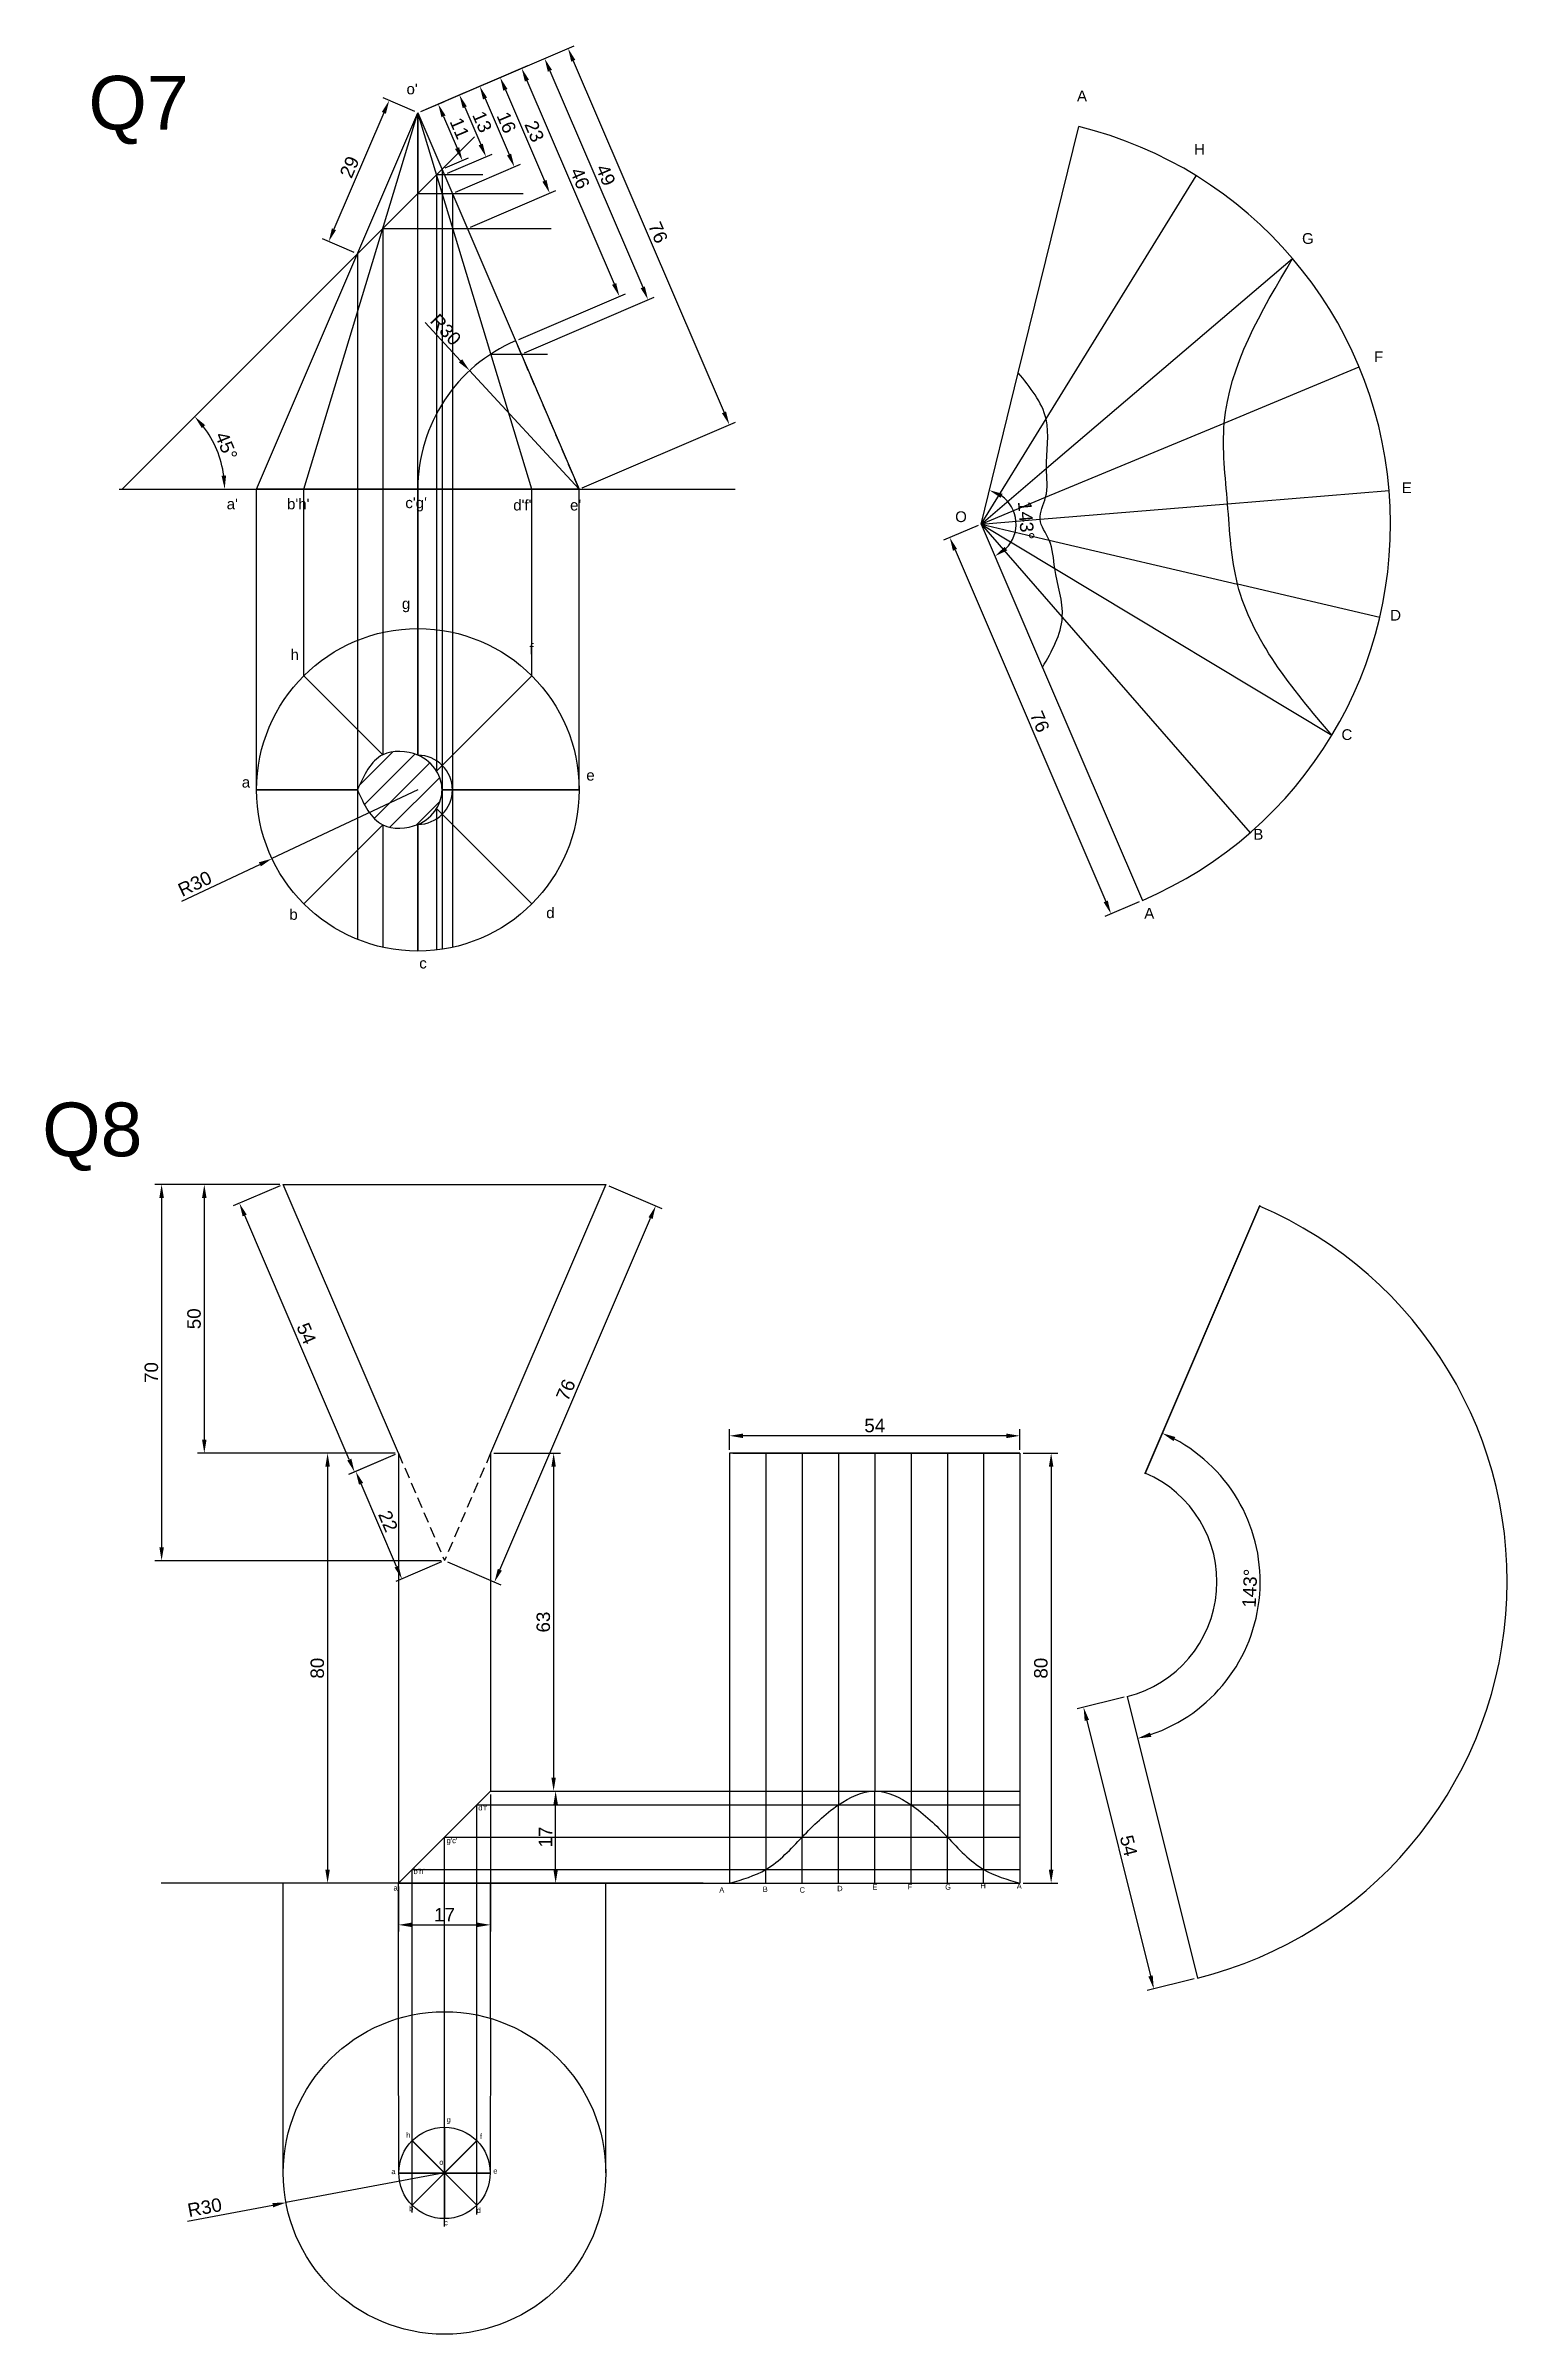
# Model space of a CAD drawing. Header units: millimetres. Extents: x 137 to 7220, y 7466 to 9893.
# Drawn here: x 4106.9 to 4378.7, y 7828.4 to 8254.1 of the extents above; entities that cross this region are included whole.
import ezdxf

# ---------------------------------------------------------------- set-up
doc = ezdxf.new("R2010")
doc.units = ezdxf.units.MM
doc.header["$PDMODE"] = 35
doc.header["$PDSIZE"] = 3
doc.linetypes.add('JIS_02_2.0', pattern=[3, 2, -1])
for name, color, linetype in [('Dimensions', 1, 'Continuous'), ('Hidden Line', 50, 'JIS_02_2.0'), ('Projection', 140, 'Continuous'), ('Text', 7, 'Continuous')]:
    doc.layers.add(name, color=color, linetype=linetype)
doc.layers.add('Object', color=7, linetype='Continuous', lineweight=30)
doc.styles.get("Standard").update_dxf_attribs({"font": 'arial.ttf'})
doc.dimstyles.new('ISO-25', dxfattribs={"dimtxt": 2.5, "dimasz": 2.5, "dimexe": 1.25, "dimexo": 0.625, "dimtad": 1, "dimdec": 0, "dimtxsty": 'Standard', "dimcen": 2.5, "dimadec": 0, "dimazin": 0, "dimtfac": 1, "dimtdec": 0, "dimtmove": 0, "dimatfit": 3, "dimfxl": 1, "dimarcsym": 0})

msp = doc.modelspace()

# ---------------------------------------------------------------- texts
at = {"layer": 'Text'}
for s, height, p in [('Q7', 10, (4114.832, 8238.509)), ("o'", 2, (4173.992, 8245.07)), ('A', 2, (4298.711, 8243.776)), ('H', 2, (4320.504, 8233.857)), ('G', 2, (4340.572, 8217.252)), ('F', 2, (4353.95, 8195.257)), ("b'h'", 2, (4151.767, 8167.871)), ("c'g'", 2, (4173.776, 8168.086)), ('E', 2, (4359.128, 8170.889)), ("a'", 2, (4140.547, 8167.871)), ("d'f'", 2, (4193.843, 8167.655)), ("e'", 2, (4204.416, 8167.655)), ('O', 2, (4276.054, 8165.498)), ('g', 2, (4173.129, 8149.325)), ('D', 2, (4356.971, 8147.169)), ('h', 2, (4152.414, 8139.837)), ('f', 2, (4196.864, 8140.915)), ('C', 2, (4347.908, 8124.958)), ('e', 2, (4207.437, 8117.41)), ('a', 2, (4143.352, 8116.117)), ('B', 2, (4331.509, 8106.413)), ('b', 2, (4152.202, 8091.503)), ('d', 2, (4199.977, 8091.812)), ('A', 2, (4311.225, 8091.719)), ('c', 2, (4176.365, 8082.446)), ('Q8', 10, (4106.229, 8047.508)), ("d'f'", 1, (4187.35, 7925.824)), ("g'c'", 1, (4181.435, 7919.717)), ("b'h'", 1, (4175.299, 7913.969)), ('a', 1, (4171.571, 7910.92)), ('A', 1, (4232.165, 7910.52)), ('B', 1, (4240.255, 7910.657)), ('C', 1, (4247.111, 7910.52)), ('D', 1, (4254.104, 7910.794)), ('E', 1, (4260.649, 7911.082)), ('F', 1, (4267.202, 7911.136)), ('G', 1, (4274.184, 7911.082)), ('H', 1, (4280.736, 7911.297)), ('A', 1, (4287.503, 7911.243)), ('g', 1, (4181.44, 7867.789)), ('h', 1, (4173.954, 7864.917)), ('f', 1, (4187.649, 7864.669)), ('o', 1, (4180.092, 7859.882)), ('a', 1, (4171.186, 7858.153)), ('e', 1, (4190.133, 7858.251)), ('b', 1, (4174.486, 7851.266)), ('d', 1, (4187.046, 7850.947)), ('c', 1, (4180.979, 7848.642))]:
    msp.add_text(s, height=height, dxfattribs=at).set_placement(p)

# ---------------------------------------------------------------- blocks, each defined once
blk = doc.blocks.new('*D1068')
at = {"layer": 'Defpoints', "color": 0, "transparency": 16777216}
for p in [(4211.06, 8042.28), (4220.36, 8038.3), (4181.06, 7972.28)]:
    blk.add_point(p, dxfattribs=at)
at = {"layer": 'Dimensions', "color": 0, "lineweight": -2, "transparency": 16777216}
for p, q in [((4211.63, 8042.04), (4221.51, 8037.8)), ((4191.35, 7970.6), (4219.38, 8036)), ((4181.63, 7972.04), (4191.51, 7967.8))]:
    blk.add_line(p, q, dxfattribs=at)
at = {"layer": 'Dimensions', "color": 0, "transparency": 16777216}
for points in [[(4219, 8036.16), (4219.76, 8035.84), (4220.36, 8038.3)], [(4190.97, 7970.76), (4191.73, 7970.43), (4190.36, 7968.3)]]:
    blk.add_solid(points, dxfattribs=at)
at = {"layer": 'Dimensions', "color": 0, "transparency": 16777216, "insert": (4203.62, 8004.05), "char_height": 2.5, "attachment_point": 5, "rotation": 66.8014}
blk.add_mtext('76', dxfattribs=at)
blk = doc.blocks.new('*D1069')
at = {"layer": 'Defpoints', "color": 0, "transparency": 16777216}
for p in [(4151.06, 8042.28), (4142.9, 8038.79), (4172.49, 7992.28)]:
    blk.add_point(p, dxfattribs=at)
at = {"layer": 'Dimensions', "color": 0, "lineweight": -2, "transparency": 16777216}
for p, q in [((4150.49, 8042.04), (4141.76, 8038.3)), ((4163.35, 7991.09), (4143.89, 8036.49)), ((4171.91, 7992.04), (4163.18, 7988.3))]:
    blk.add_line(p, q, dxfattribs=at)
at = {"layer": 'Dimensions', "color": 0, "transparency": 16777216}
for points in [[(4144.27, 8036.66), (4143.51, 8036.33), (4142.9, 8038.79)], [(4163.73, 7991.25), (4162.97, 7990.92), (4164.33, 7988.79)]]:
    blk.add_solid(points, dxfattribs=at)
at = {"layer": 'Dimensions', "color": 0, "transparency": 16777216, "insert": (4155.36, 8014.54), "char_height": 2.5, "attachment_point": 5, "rotation": 293.1986}
blk.add_mtext('54', dxfattribs=at)
blk = doc.blocks.new('*D1070')
at = {"layer": 'Defpoints', "color": 0, "transparency": 16777216}
for p in [(4151.06, 8042.28), (4136.38, 7992.28), (4172.49, 7992.28)]:
    blk.add_point(p, dxfattribs=at)
at = {"layer": 'Dimensions', "color": 0, "lineweight": -2, "transparency": 16777216}
for p, q in [((4150.44, 8042.28), (4135.13, 8042.28)), ((4136.38, 8039.78), (4136.38, 7994.78)), ((4171.86, 7992.28), (4135.13, 7992.28))]:
    blk.add_line(p, q, dxfattribs=at)
at = {"layer": 'Dimensions', "color": 0, "transparency": 16777216}
for points in [[(4135.96, 8039.78), (4136.79, 8039.78), (4136.38, 8042.28)], [(4135.96, 7994.78), (4136.79, 7994.78), (4136.38, 7992.28)]]:
    blk.add_solid(points, dxfattribs=at)
at = {"layer": 'Dimensions', "color": 0, "transparency": 16777216, "insert": (4134.48, 8017.28), "char_height": 2.5, "attachment_point": 5, "rotation": 90}
blk.add_mtext('50', dxfattribs=at)
blk = doc.blocks.new('*D1071')
at = {"layer": 'Defpoints', "color": 0, "transparency": 16777216}
for p in [(4151.06, 8042.28), (4128.44, 7972.28), (4181.06, 7972.28)]:
    blk.add_point(p, dxfattribs=at)
at = {"layer": 'Dimensions', "color": 0, "lineweight": -2, "transparency": 16777216}
for p, q in [((4150.44, 8042.28), (4127.19, 8042.28)), ((4128.44, 8039.78), (4128.44, 7974.78)), ((4180.44, 7972.28), (4127.19, 7972.28))]:
    blk.add_line(p, q, dxfattribs=at)
at = {"layer": 'Dimensions', "color": 0, "transparency": 16777216}
for points in [[(4128.02, 8039.78), (4128.86, 8039.78), (4128.44, 8042.28)], [(4128.02, 7974.78), (4128.86, 7974.78), (4128.44, 7972.28)]]:
    blk.add_solid(points, dxfattribs=at)
at = {"layer": 'Dimensions', "color": 0, "transparency": 16777216, "insert": (4126.54, 8007.28), "char_height": 2.5, "attachment_point": 5, "rotation": 90}
blk.add_mtext('70', dxfattribs=at)
blk = doc.blocks.new('*D1072')
at = {"layer": 'Defpoints', "color": 0, "transparency": 16777216}
for p in [(4172.49, 7992.28), (4159.31, 7912.28), (4172.49, 7912.28)]:
    blk.add_point(p, dxfattribs=at)
at = {"layer": 'Dimensions', "color": 0, "lineweight": -2, "transparency": 16777216}
for p, q in [((4171.86, 7992.28), (4158.06, 7992.28)), ((4159.31, 7989.78), (4159.31, 7914.78)), ((4171.86, 7912.28), (4158.06, 7912.28))]:
    blk.add_line(p, q, dxfattribs=at)
at = {"layer": 'Dimensions', "color": 0, "transparency": 16777216}
for points in [[(4158.89, 7989.78), (4159.73, 7989.78), (4159.31, 7992.28)], [(4158.89, 7914.78), (4159.73, 7914.78), (4159.31, 7912.28)]]:
    blk.add_solid(points, dxfattribs=at)
at = {"layer": 'Dimensions', "color": 0, "transparency": 16777216, "insert": (4157.41, 7952.28), "char_height": 2.5, "attachment_point": 5, "rotation": 90}
blk.add_mtext('80', dxfattribs=at)
blk = doc.blocks.new('*D1073')
at = {"layer": 'Defpoints', "color": 0, "transparency": 16777216}
for p in [(4189.63, 7992.28), (4189.63, 7929.43), (4201.36, 7929.43)]:
    blk.add_point(p, dxfattribs=at)
at = {"layer": 'Dimensions', "color": 0, "lineweight": -2, "transparency": 16777216}
for p, q in [((4190.26, 7992.28), (4202.61, 7992.28)), ((4201.36, 7989.78), (4201.36, 7931.93)), ((4190.26, 7929.43), (4202.61, 7929.43))]:
    blk.add_line(p, q, dxfattribs=at)
at = {"layer": 'Dimensions', "color": 0, "transparency": 16777216}
for points in [[(4200.94, 7989.78), (4201.77, 7989.78), (4201.36, 7992.28)], [(4200.94, 7931.93), (4201.77, 7931.93), (4201.36, 7929.43)]]:
    blk.add_solid(points, dxfattribs=at)
at = {"layer": 'Dimensions', "color": 0, "transparency": 16777216, "insert": (4199.45, 7960.86), "char_height": 2.5, "attachment_point": 5, "rotation": 90}
blk.add_mtext('63', dxfattribs=at)
blk = doc.blocks.new('*D1033')
at = {"layer": 'Defpoints', "color": 0, "transparency": 16777216}
for p in [(4172.49, 7992.28), (4164.55, 7988.88), (4181.06, 7972.28)]:
    blk.add_point(p, dxfattribs=at)
at = {"layer": 'Dimensions', "color": 0, "lineweight": -2, "transparency": 16777216}
for p, q in [((4171.91, 7992.04), (4163.4, 7988.39)), ((4172.14, 7971.18), (4165.54, 7986.59)), ((4180.49, 7972.04), (4171.98, 7968.39))]:
    blk.add_line(p, q, dxfattribs=at)
at = {"layer": 'Dimensions', "color": 0, "transparency": 16777216}
for points in [[(4165.92, 7986.75), (4165.16, 7986.42), (4164.55, 7988.88)], [(4172.52, 7971.35), (4171.76, 7971.02), (4173.13, 7968.88)]]:
    blk.add_solid(points, dxfattribs=at)
at = {"layer": 'Dimensions', "color": 0, "transparency": 16777216, "insert": (4170.57, 7979.62), "char_height": 2.5, "attachment_point": 5, "rotation": 293.1986}
blk.add_mtext('22', dxfattribs=at)
blk = doc.blocks.new('*D1074')
at = {"layer": 'Defpoints', "color": 0, "transparency": 16777216}
for p in [(4332.74, 8038.37), (4302.74, 7968.37), (4302.74, 7968.37), (4329.18, 7954.08), (4321.13, 7894.63)]:
    blk.add_point(p, dxfattribs=at)
at = {"layer": 'Dimensions', "color": 0, "lineweight": -2, "transparency": 16777216}
blk.add_arc((4302.74, 7968.37), 30.05, 288.7675, 62.0339, dxfattribs=at)
at = {"layer": 'Dimensions', "color": 0, "transparency": 16777216}
for points in [[(4316.65, 7994.54), (4317.01, 7995.29), (4314.58, 7995.99)], [(4312.53, 7939.51), (4312.29, 7940.31), (4310.01, 7939.21)]]:
    blk.add_solid(points, dxfattribs=at)
at = {"layer": 'Dimensions', "color": 0, "transparency": 16777216, "insert": (4330.87, 7967.15), "char_height": 2.5, "attachment_point": 5, "rotation": 87.5083}
blk.add_mtext('143°', dxfattribs=at)
blk = doc.blocks.new('*D1034')
at = {"layer": 'Defpoints', "color": 0, "transparency": 16777216}
for p in [(4189.63, 7929.43), (4172.49, 7912.28), (4189.63, 7904.53)]:
    blk.add_point(p, dxfattribs=at)
at = {"layer": 'Dimensions', "color": 0, "lineweight": -2, "transparency": 16777216}
for p, q in [((4189.63, 7928.8), (4189.63, 7903.28)), ((4172.49, 7911.66), (4172.49, 7903.28)), ((4174.99, 7904.53), (4187.13, 7904.53))]:
    blk.add_line(p, q, dxfattribs=at)
at = {"layer": 'Dimensions', "color": 0, "transparency": 16777216}
for points in [[(4174.99, 7904.95), (4174.99, 7904.12), (4172.49, 7904.53)], [(4187.13, 7904.95), (4187.13, 7904.12), (4189.63, 7904.53)]]:
    blk.add_solid(points, dxfattribs=at)
at = {"layer": 'Dimensions', "color": 0, "transparency": 16777216, "insert": (4181.06, 7906.41), "char_height": 2.5, "attachment_point": 5}
blk.add_mtext('17', dxfattribs=at)
blk = doc.blocks.new('*D1035')
at = {"layer": 'Defpoints', "color": 0, "transparency": 16777216}
for p in [(4189.63, 7929.43), (4201.73, 7929.43), (4172.49, 7912.28)]:
    blk.add_point(p, dxfattribs=at)
at = {"layer": 'Dimensions', "color": 0, "lineweight": -2, "transparency": 16777216}
for p, q in [((4190.26, 7929.43), (4202.98, 7929.43)), ((4201.73, 7914.78), (4201.73, 7926.93)), ((4173.11, 7912.28), (4202.98, 7912.28))]:
    blk.add_line(p, q, dxfattribs=at)
at = {"layer": 'Dimensions', "color": 0, "transparency": 16777216}
for points in [[(4201.32, 7926.93), (4202.15, 7926.93), (4201.73, 7929.43)], [(4201.32, 7914.78), (4202.15, 7914.78), (4201.73, 7912.28)]]:
    blk.add_solid(points, dxfattribs=at)
at = {"layer": 'Dimensions', "color": 0, "transparency": 16777216, "insert": (4199.85, 7920.86), "char_height": 2.5, "attachment_point": 5, "rotation": 90}
blk.add_mtext('17', dxfattribs=at)
blk = doc.blocks.new('*U1031')
at = {"layer": 'Object'}
blk.add_line((0, 17), (0, 0), dxfattribs=at)
blk = doc.blocks.new('*U1030')
at = {"layer": 'Object', "color": 0, "linetype": 'ByBlock', "lineweight": -2, "transparency": 16777216}
blk.add_blockref('*U1031', (111.29, 113.17), dxfattribs=at)
for p, rotation in [((111.29, 130.17), 180), ((117.3, 115.66), 44.99999999999999), ((117.3, 127.69), 135.0000000000001), ((105.28, 127.69), 225), ((105.28, 115.66), 315.0000000000001), ((119.79, 121.67), 90), ((102.79, 121.67), 270)]:
    blk.add_blockref('*U1031', p, dxfattribs=dict(at, rotation=rotation))
blk = doc.blocks.new('*D1095')
at = {"layer": 'Defpoints', "color": 0, "transparency": 16777216}
for p in [(4181.06, 7858.37), (4151.57, 7852.85)]:
    blk.add_point(p, dxfattribs=at)
at = {"layer": 'Dimensions', "color": 0, "lineweight": -2, "transparency": 16777216}
for p, q in [((4181.06, 7858.37), (4151.57, 7852.85)), ((4133.25, 7849.42), (4149.11, 7852.39))]:
    blk.add_line(p, q, dxfattribs=at)
at = {"layer": 'Dimensions', "color": 0, "transparency": 16777216}
blk.add_solid([(4149.04, 7852.8), (4149.19, 7851.98), (4151.57, 7852.85)], dxfattribs=at)
at = {"layer": 'Dimensions', "color": 0, "transparency": 16777216, "insert": (4136.45, 7851.96), "char_height": 2.5, "attachment_point": 5, "rotation": 10.6011}
blk.add_mtext('R30', dxfattribs=at)
blk = doc.blocks.new('*D1103')
at = {"layer": 'Defpoints', "color": 0, "transparency": 16777216}
for p in [(4308.06, 7947.02), (4321.13, 7894.63), (4313, 7892.6)]:
    blk.add_point(p, dxfattribs=at)
at = {"layer": 'Dimensions', "color": 0, "lineweight": -2, "transparency": 16777216}
for p, q in [((4307.46, 7946.87), (4298.72, 7944.7)), ((4300.54, 7942.57), (4312.4, 7895.03)), ((4320.52, 7894.48), (4311.79, 7892.3))]:
    blk.add_line(p, q, dxfattribs=at)
at = {"layer": 'Dimensions', "color": 0, "transparency": 16777216}
for points in [[(4300.95, 7942.67), (4300.14, 7942.47), (4299.94, 7945)], [(4312.8, 7895.13), (4311.99, 7894.93), (4313, 7892.6)]]:
    blk.add_solid(points, dxfattribs=at)
at = {"layer": 'Dimensions', "color": 0, "transparency": 16777216, "insert": (4308.31, 7919.26), "char_height": 2.5, "attachment_point": 5, "rotation": 284}
blk.add_mtext('54', dxfattribs=at)
blk = doc.blocks.new('*D1104')
at = {"layer": 'Defpoints', "color": 0, "transparency": 16777216}
for p in [(4234.09, 7995.51), (4234.09, 7992.28), (4288.09, 7992.28)]:
    blk.add_point(p, dxfattribs=at)
at = {"layer": 'Dimensions', "color": 0, "lineweight": -2, "transparency": 16777216}
for p, q in [((4234.09, 7992.91), (4234.09, 7996.76)), ((4285.59, 7995.51), (4236.59, 7995.51)), ((4288.09, 7992.91), (4288.09, 7996.76))]:
    blk.add_line(p, q, dxfattribs=at)
at = {"layer": 'Dimensions', "color": 0, "transparency": 16777216}
for points in [[(4236.59, 7995.93), (4236.59, 7995.09), (4234.09, 7995.51)], [(4285.59, 7995.93), (4285.59, 7995.09), (4288.09, 7995.51)]]:
    blk.add_solid(points, dxfattribs=at)
at = {"layer": 'Dimensions', "color": 0, "transparency": 16777216, "insert": (4261.09, 7997.41), "char_height": 2.5, "attachment_point": 5}
blk.add_mtext('54', dxfattribs=at)
blk = doc.blocks.new('*D1105')
at = {"layer": 'Defpoints', "color": 0, "transparency": 16777216}
for p in [(4288.09, 7992.28), (4288.09, 7912.28), (4293.9, 7912.28)]:
    blk.add_point(p, dxfattribs=at)
at = {"layer": 'Dimensions', "color": 0, "lineweight": -2, "transparency": 16777216}
for p, q in [((4288.72, 7992.28), (4295.15, 7992.28)), ((4293.9, 7989.78), (4293.9, 7914.78)), ((4288.72, 7912.28), (4295.15, 7912.28))]:
    blk.add_line(p, q, dxfattribs=at)
at = {"layer": 'Dimensions', "color": 0, "transparency": 16777216}
for points in [[(4293.48, 7989.78), (4294.32, 7989.78), (4293.9, 7992.28)], [(4293.48, 7914.78), (4294.32, 7914.78), (4293.9, 7912.28)]]:
    blk.add_solid(points, dxfattribs=at)
at = {"layer": 'Dimensions', "color": 0, "transparency": 16777216, "insert": (4292, 7952.28), "char_height": 2.5, "attachment_point": 5, "rotation": 90}
blk.add_mtext('80', dxfattribs=at)
blk = doc.blocks.new('*D1060')
at = {"layer": 'Defpoints', "color": 0, "transparency": 16777216}
for p in [(4176.1, 8241.64), (4180.6, 8231.14), (4184.39, 8232.77)]:
    blk.add_point(p, dxfattribs=at)
at = {"layer": 'Dimensions', "color": 0, "lineweight": -2, "transparency": 16777216}
for p, q in [((4176.68, 8241.89), (4181.04, 8243.76)), ((4180.88, 8240.97), (4183.41, 8235.07)), ((4181.18, 8231.39), (4185.54, 8233.26))]:
    blk.add_line(p, q, dxfattribs=at)
at = {"layer": 'Dimensions', "color": 0, "transparency": 16777216}
for points in [[(4181.26, 8241.14), (4180.49, 8240.81), (4179.89, 8243.27)], [(4183.79, 8235.23), (4183.02, 8234.9), (4184.39, 8232.77)]]:
    blk.add_solid(points, dxfattribs=at)
at = {"layer": 'Dimensions', "color": 0, "transparency": 16777216, "insert": (4183.87, 8238.76), "char_height": 2.5, "attachment_point": 5, "rotation": 293.1986}
blk.add_mtext('11', dxfattribs=at)
blk = doc.blocks.new('*D1061')
at = {"layer": 'Defpoints', "color": 0, "transparency": 16777216}
for p in [(4176.1, 8241.64), (4181.03, 8230.13), (4188.78, 8233.45)]:
    blk.add_point(p, dxfattribs=at)
at = {"layer": 'Dimensions', "color": 0, "lineweight": -2, "transparency": 16777216}
for p, q in [((4176.68, 8241.89), (4184.99, 8245.45)), ((4184.83, 8242.66), (4187.79, 8235.75)), ((4181.61, 8230.38), (4189.92, 8233.94))]:
    blk.add_line(p, q, dxfattribs=at)
at = {"layer": 'Dimensions', "color": 0, "transparency": 16777216}
for points in [[(4185.21, 8242.83), (4184.44, 8242.5), (4183.84, 8244.96)], [(4188.17, 8235.91), (4187.41, 8235.58), (4188.78, 8233.45)]]:
    blk.add_solid(points, dxfattribs=at)
at = {"layer": 'Dimensions', "color": 0, "transparency": 16777216, "insert": (4188.06, 8239.96), "char_height": 2.5, "attachment_point": 5, "rotation": 293.1986}
blk.add_mtext('13', dxfattribs=at)
blk = doc.blocks.new('*D1062')
at = {"layer": 'Defpoints', "color": 0, "transparency": 16777216}
for p in [(4176.1, 8241.64), (4194.05, 8231.58), (4182.53, 8226.64)]:
    blk.add_point(p, dxfattribs=at)
at = {"layer": 'Dimensions', "color": 0, "lineweight": -2, "transparency": 16777216}
for p, q in [((4176.68, 8241.89), (4188.77, 8247.07)), ((4188.6, 8244.28), (4193.06, 8233.88)), ((4183.1, 8226.89), (4195.2, 8232.07))]:
    blk.add_line(p, q, dxfattribs=at)
at = {"layer": 'Dimensions', "color": 0, "transparency": 16777216}
for points in [[(4188.99, 8244.45), (4188.22, 8244.12), (4187.62, 8246.58)], [(4193.45, 8234.04), (4192.68, 8233.71), (4194.05, 8231.58)]]:
    blk.add_solid(points, dxfattribs=at)
at = {"layer": 'Dimensions', "color": 0, "transparency": 16777216, "insert": (4192.58, 8239.83), "char_height": 2.5, "attachment_point": 5, "rotation": 293.1986}
blk.add_mtext('16', dxfattribs=at)
blk = doc.blocks.new('*D1063')
at = {"layer": 'Defpoints', "color": 0, "transparency": 16777216}
for p in [(4176.1, 8241.64), (4200.63, 8226.68), (4185.32, 8220.12)]:
    blk.add_point(p, dxfattribs=at)
at = {"layer": 'Dimensions', "color": 0, "lineweight": -2, "transparency": 16777216}
for p, q in [((4176.68, 8241.89), (4192.56, 8248.7)), ((4192.39, 8245.91), (4199.65, 8228.98)), ((4185.9, 8220.37), (4201.78, 8227.17))]:
    blk.add_line(p, q, dxfattribs=at)
at = {"layer": 'Dimensions', "color": 0, "transparency": 16777216}
for points in [[(4192.78, 8246.07), (4192.01, 8245.74), (4191.41, 8248.2)], [(4200.03, 8229.14), (4199.26, 8228.82), (4200.63, 8226.68)]]:
    blk.add_solid(points, dxfattribs=at)
at = {"layer": 'Dimensions', "color": 0, "transparency": 16777216, "insert": (4197.77, 8238.19), "char_height": 2.5, "attachment_point": 5, "rotation": 293.1986}
blk.add_mtext('23', dxfattribs=at)
blk = doc.blocks.new('*D1064')
at = {"layer": 'Defpoints', "color": 0, "transparency": 16777216}
for p in [(4176.1, 8241.64), (4213.59, 8207.49), (4194.28, 8199.22)]:
    blk.add_point(p, dxfattribs=at)
at = {"layer": 'Dimensions', "color": 0, "lineweight": -2, "transparency": 16777216}
for p, q in [((4176.68, 8241.89), (4196.56, 8250.41)), ((4196.4, 8247.62), (4212.61, 8209.79)), ((4194.86, 8199.46), (4214.74, 8207.99))]:
    blk.add_line(p, q, dxfattribs=at)
at = {"layer": 'Dimensions', "color": 0, "transparency": 16777216}
for points in [[(4196.78, 8247.79), (4196.01, 8247.46), (4195.41, 8249.92)], [(4212.99, 8209.96), (4212.23, 8209.63), (4213.59, 8207.49)]]:
    blk.add_solid(points, dxfattribs=at)
at = {"layer": 'Dimensions', "color": 0, "transparency": 16777216, "insert": (4206.25, 8229.46), "char_height": 2.5, "attachment_point": 5, "rotation": 293.1986}
blk.add_mtext('46', dxfattribs=at)
blk = doc.blocks.new('*D1065')
at = {"layer": 'Defpoints', "color": 0, "transparency": 16777216}
for p in [(4176.1, 8241.64), (4218.92, 8206.87), (4195.34, 8196.77)]:
    blk.add_point(p, dxfattribs=at)
at = {"layer": 'Dimensions', "color": 0, "lineweight": -2, "transparency": 16777216}
for p, q in [((4176.68, 8241.89), (4200.83, 8252.24)), ((4200.67, 8249.45), (4217.93, 8209.17)), ((4195.91, 8197.01), (4220.07, 8207.36))]:
    blk.add_line(p, q, dxfattribs=at)
at = {"layer": 'Dimensions', "color": 0, "transparency": 16777216}
for points in [[(4201.05, 8249.62), (4200.28, 8249.29), (4199.68, 8251.75)], [(4218.31, 8209.33), (4217.55, 8209.01), (4218.92, 8206.87)]]:
    blk.add_solid(points, dxfattribs=at)
at = {"layer": 'Dimensions', "color": 0, "transparency": 16777216, "insert": (4211.05, 8230.06), "char_height": 2.5, "attachment_point": 5, "rotation": 293.1986}
blk.add_mtext('49', dxfattribs=at)
blk = doc.blocks.new('*D1066')
at = {"layer": 'Defpoints', "color": 0, "transparency": 16777216}
for p in [(4176.1, 8241.64), (4234.04, 8183.62), (4206.1, 8171.64)]:
    blk.add_point(p, dxfattribs=at)
at = {"layer": 'Dimensions', "color": 0, "lineweight": -2, "transparency": 16777216}
for p, q in [((4176.68, 8241.89), (4205.18, 8254.11)), ((4205.02, 8251.32), (4233.05, 8185.91)), ((4206.68, 8171.89), (4235.18, 8184.11))]:
    blk.add_line(p, q, dxfattribs=at)
at = {"layer": 'Dimensions', "color": 0, "transparency": 16777216}
for points in [[(4205.4, 8251.48), (4204.64, 8251.15), (4204.04, 8253.62)], [(4233.43, 8186.08), (4232.67, 8185.75), (4234.04, 8183.62)]]:
    blk.add_solid(points, dxfattribs=at)
at = {"layer": 'Dimensions', "color": 0, "transparency": 16777216, "insert": (4220.78, 8219.37), "char_height": 2.5, "attachment_point": 5, "rotation": 293.1986}
blk.add_mtext('76', dxfattribs=at)
blk = doc.blocks.new('*D1067')
at = {"layer": 'Defpoints', "color": 0, "transparency": 16777216}
for p in [(4176.1, 8241.64), (4159.52, 8217.68), (4164.85, 8215.39)]:
    blk.add_point(p, dxfattribs=at)
at = {"layer": 'Dimensions', "color": 0, "lineweight": -2, "transparency": 16777216}
for p, q in [((4175.53, 8241.89), (4169.62, 8244.42)), ((4169.78, 8241.63), (4160.5, 8219.98)), ((4164.28, 8215.64), (4158.37, 8218.17))]:
    blk.add_line(p, q, dxfattribs=at)
at = {"layer": 'Dimensions', "color": 0, "transparency": 16777216}
for points in [[(4169.4, 8241.8), (4170.16, 8241.47), (4170.77, 8243.93)], [(4160.12, 8220.14), (4160.88, 8219.81), (4159.52, 8217.68)]]:
    blk.add_solid(points, dxfattribs=at)
at = {"layer": 'Dimensions', "color": 0, "transparency": 16777216, "insert": (4163.39, 8231.55), "char_height": 2.5, "attachment_point": 5, "rotation": 66.8014}
blk.add_mtext('29', dxfattribs=at)
blk = doc.blocks.new('*D1094')
at = {"layer": 'Defpoints', "color": 0, "transparency": 16777216}
for p in [(4176.1, 8115.69), (4148.97, 8102.89)]:
    blk.add_point(p, dxfattribs=at)
at = {"layer": 'Dimensions', "color": 0, "lineweight": -2, "transparency": 16777216}
for p, q in [((4176.1, 8115.69), (4148.97, 8102.89)), ((4132.17, 8094.96), (4146.71, 8101.82))]:
    blk.add_line(p, q, dxfattribs=at)
at = {"layer": 'Dimensions', "color": 0, "transparency": 16777216}
blk.add_solid([(4146.53, 8102.2), (4146.89, 8101.44), (4148.97, 8102.89)], dxfattribs=at)
at = {"layer": 'Dimensions', "color": 0, "transparency": 16777216, "insert": (4134.62, 8098.22), "char_height": 2.5, "attachment_point": 5, "rotation": 25.2562}
blk.add_mtext('R30', dxfattribs=at)
blk = doc.blocks.new('*D1096')
at = {"layer": 'Defpoints', "color": 0, "transparency": 16777216}
for p in [(4287.79, 8193.28), (4280.87, 8165.12), (4280.87, 8165.12), (4287.01, 8162.99), (4292.29, 8138.47)]:
    blk.add_point(p, dxfattribs=at)
at = {"layer": 'Dimensions', "color": 0, "lineweight": -2, "transparency": 16777216}
blk.add_arc((4280.87, 8165.12), 6.5, 315.3736, 54.0236, dxfattribs=at)
at = {"layer": 'Dimensions', "color": 0, "transparency": 16777216}
for points in [[(4284.51, 8170), (4284.86, 8170.76), (4282.42, 8171.43)], [(4285.73, 8160.21), (4285.26, 8160.9), (4283.43, 8159.15)]]:
    blk.add_solid(points, dxfattribs=at)
at = {"layer": 'Dimensions', "color": 0, "transparency": 16777216, "insert": (4289.24, 8165.81), "char_height": 2.5, "attachment_point": 5, "rotation": 274.6986}
blk.add_mtext('143°', dxfattribs=at)
blk = doc.blocks.new('*D1100')
at = {"layer": 'Defpoints', "color": 0, "transparency": 16777216}
for p in [(4186.63, 8237.18), (4139.52, 8176.58), (4120.54, 8171.64), (4121.1, 8171.64), (4235.11, 8171.64)]:
    blk.add_point(p, dxfattribs=at)
at = {"layer": 'Dimensions', "color": 0, "lineweight": -2, "transparency": 16777216}
blk.add_arc((4121.1, 8171.64), 19.07, 7.5154, 37.4846, dxfattribs=at)
at = {"layer": 'Dimensions', "color": 0, "transparency": 16777216}
for points in [[(4135.92, 8182.98), (4136.55, 8183.53), (4134.59, 8185.13)], [(4140.43, 8174.17), (4139.59, 8174.11), (4140.17, 8171.64)]]:
    blk.add_solid(points, dxfattribs=at)
at = {"layer": 'Dimensions', "color": 0, "transparency": 16777216, "insert": (4140.47, 8179.67), "char_height": 2.5, "attachment_point": 5, "rotation": 292.5}
blk.add_mtext('45°', dxfattribs=at)
blk = doc.blocks.new('*D1101')
at = {"layer": 'Defpoints', "color": 0, "transparency": 16777216}
for p in [(4185.73, 8193.67), (4206.1, 8171.64)]:
    blk.add_point(p, dxfattribs=at)
at = {"layer": 'Dimensions', "color": 0, "lineweight": -2, "transparency": 16777216}
for p, q in [((4177.44, 8202.64), (4184.03, 8195.5)), ((4206.1, 8171.64), (4185.73, 8193.67))]:
    blk.add_line(p, q, dxfattribs=at)
at = {"layer": 'Dimensions', "color": 0, "transparency": 16777216}
blk.add_solid([(4184.34, 8195.79), (4183.73, 8195.22), (4185.73, 8193.67)], dxfattribs=at)
at = {"layer": 'Dimensions', "color": 0, "transparency": 16777216, "insert": (4181.28, 8201.28), "char_height": 2.5, "attachment_point": 5, "rotation": 312.763}
blk.add_mtext('R30', dxfattribs=at)
blk = doc.blocks.new('*D1102')
at = {"layer": 'Defpoints', "color": 0, "transparency": 16777216}
for p in [(4280.87, 8165.12), (4310.87, 8095.12), (4305.04, 8092.62)]:
    blk.add_point(p, dxfattribs=at)
at = {"layer": 'Dimensions', "color": 0, "lineweight": -2, "transparency": 16777216}
for p, q in [((4280.3, 8164.87), (4273.89, 8162.13)), ((4276.02, 8160.32), (4304.05, 8094.92)), ((4310.3, 8094.87), (4303.89, 8092.13))]:
    blk.add_line(p, q, dxfattribs=at)
at = {"layer": 'Dimensions', "color": 0, "transparency": 16777216}
for points in [[(4276.41, 8160.49), (4275.64, 8160.16), (4275.04, 8162.62)], [(4304.44, 8095.08), (4303.67, 8094.76), (4305.04, 8092.62)]]:
    blk.add_solid(points, dxfattribs=at)
at = {"layer": 'Dimensions', "color": 0, "transparency": 16777216, "insert": (4291.79, 8128.37), "char_height": 2.5, "attachment_point": 5, "rotation": 293.1986}
blk.add_mtext('76', dxfattribs=at)

# ---------------------------------------------------------------- dimensions: what is measured, and where the dimension line sits
at = {"layer": 'Dimensions'}
for p1, p2, distance, picture, middle in [((4176.101, 8241.644), (4206.101, 8171.644), 30.392, '*D1066', (4220.784, 8219.365)), ((4176.101, 8241.644), (4195.335, 8196.765), 25.656, '*D1065', (4211.047, 8230.06)), ((4176.101, 8241.644), (4194.284, 8199.219), 21.009, '*D1064', (4206.251, 8229.456)), ((4176.101, 8241.644), (4185.325, 8220.122), 16.653, '*D1063', (4197.768, 8238.192)), ((4176.101, 8241.644), (4182.53, 8226.644), 12.532, '*D1062', (4192.582, 8239.83)), ((4176.101, 8241.644), (4164.851, 8215.394), -5.805, '*D1067', (4163.393, 8231.555)), ((4176.101, 8241.644), (4181.035, 8230.133), 8.422, '*D1061', (4188.057, 8239.955)), ((4176.101, 8241.644), (4180.601, 8231.144), 4.124, '*D1060', (4183.87, 8238.76)), ((4280.871, 8165.121), (4310.871, 8095.121), -6.345, '*D1102', (4291.787, 8128.371)), ((4172.489, 7992.285), (4151.06, 8042.285), 8.873, '*D1069', (4155.362, 8014.537)), ((4181.06, 7972.285), (4211.06, 8042.285), -10.123, '*D1068', (4203.617, 8004.046)), ((4181.06, 7972.285), (4172.489, 7992.285), 8.633, '*D1033', (4170.568, 7979.625)), ((4308.062, 7947.024), (4321.126, 7894.628), -8.374, '*D1103', (4308.309, 7919.259))]:
    dim = msp.add_aligned_dim(p1=p1, p2=p2, distance=distance, dimstyle='ISO-25', dxfattribs=at)
    dim.commit()
    dim.dimension.update_dxf_attribs({"geometry": picture, "text_midpoint": middle})
for base, line1, line2, picture, middle in [((4139.524, 8176.581), ((4120.54, 8171.644), (4235.108, 8171.644)), ((4186.632, 8237.175), (4121.101, 8171.644)), '*D1100', (4140.475, 8179.669)), ((4287.012, 8162.99), ((4280.871, 8165.121), (4292.295, 8138.466)), ((4280.871, 8165.121), (4287.789, 8193.284)), '*D1096', (4289.245, 8165.809))]:
    dim = msp.add_angular_dim_2l(base=base, line1=line1, line2=line2, dimstyle='ISO-25', dxfattribs=at)
    dim.commit()
    dim.dimension.update_dxf_attribs({"geometry": picture, "text_midpoint": middle})
dim = msp.add_radius_dim(center=(4206.101, 8171.644), mpoint=(4185.732, 8193.669), dimstyle='ISO-25', dxfattribs=at)
dim.commit()
dim.dimension.update_dxf_attribs({"geometry": '*D1101', "text_midpoint": (4181.284, 8201.28)})
for center, mpoint, picture, middle in [((4176.101, 8115.688), (4148.969, 8102.888), '*D1094', (4135.431, 8096.501)), ((4181.06, 7858.372), (4151.572, 7852.853), '*D1095', (4136.797, 7850.088))]:
    dim = msp.add_radius_dim(center=center, mpoint=mpoint, dimstyle='ISO-25', dxfattribs=at)
    dim.commit()
    dim.dimension.update_dxf_attribs({"geometry": picture, "text_midpoint": middle, "dimtype": 164})
for base, p1, p2, picture, middle in [((4128.439, 7972.285), (4151.06, 8042.285), (4181.06, 7972.285), '*D1071', (4126.537, 8007.285)), ((4136.377, 7992.285), (4151.06, 8042.285), (4172.489, 7992.285), '*D1070', (4134.476, 8017.285)), ((4159.311, 7912.285), (4172.489, 7992.285), (4172.489, 7912.285), '*D1072', (4157.41, 7952.285)), ((4201.356, 7929.428), (4189.632, 7992.285), (4189.632, 7929.428), '*D1073', (4199.454, 7960.856)), ((4201.732, 7929.428), (4172.489, 7912.285), (4189.632, 7929.428), '*D1035', (4199.852, 7920.856))]:
    dim = msp.add_linear_dim(base=base, p1=p1, p2=p2, angle=90, dimstyle='ISO-25', dxfattribs=at)
    dim.commit()
    dim.dimension.update_dxf_attribs({"geometry": picture, "text_midpoint": middle})
dim = msp.add_angular_dim_2l(base=(4329.177, 7954.077), line1=((4302.74, 7968.371), (4321.126, 7894.628)), line2=((4332.74, 8038.371), (4302.74, 7968.371)), dimstyle='ISO-25', dxfattribs=at)
dim.commit()
dim.dimension.update_dxf_attribs({"geometry": '*D1074', "text_midpoint": (4332.765, 7967.064), "dimtype": 162})
for base, p1, p2, picture, middle in [((4234.093, 7995.51), (4288.093, 7992.285), (4234.093, 7992.285), '*D1104', (4261.093, 7997.406)), ((4189.632, 7904.533), (4172.489, 7912.285), (4189.632, 7929.428), '*D1034', (4181.06, 7906.413))]:
    dim = msp.add_linear_dim(base=base, p1=p1, p2=p2, dimstyle='ISO-25', dxfattribs=at)
    dim.commit()
    dim.dimension.update_dxf_attribs({"geometry": picture, "text_midpoint": middle})
dim = msp.add_linear_dim(base=(4293.899, 7912.285), p1=(4288.093, 7992.285), p2=(4288.093, 7912.285), angle=90, dimstyle='ISO-25', dxfattribs=at)
dim.commit()
dim.dimension.update_dxf_attribs({"geometry": '*D1105', "text_midpoint": (4293.899, 7952.285), "dimtype": 160})

# ---------------------------------------------------------------- hatches: boundary and pattern name
at = {"layer": 'Object'}
h = msp.add_hatch(dxfattribs=at)
h.set_pattern_fill('ANSI31', color=256)
edge = h.paths.add_edge_path()
edge.add_spline(control_points=[(4164.851, 8115.688), (4166.066, 8118.384), (4168.264, 8123.264), (4175.811, 8122.933), (4179.762, 8119.677), (4180.973, 8115.688), (4179.762, 8111.699), (4175.811, 8108.442), (4168.264, 8108.112), (4166.066, 8112.991), (4164.851, 8115.688)], knot_values=[0, 0, 0, 0, 8.0555102, 14.578399, 19.1405982, 22.7727887, 26.4049791, 30.9671784, 37.4900671, 45.5455774, 45.5455774, 45.5455774, 45.5455774], degree=3, periodic=0)

# ---------------------------------------------------------------- linework, layer by layer
at = {"layer": 'Hidden Line'}
for p, q in [((4206.101, 8171.644), (4194.284, 8199.219)), ((4172.489, 7992.285), (4181.06, 7972.285)), ((4189.632, 7992.285), (4181.06, 7972.285))]:
    msp.add_line(p, q, dxfattribs=at)
at = {"layer": 'Object'}
for p, q in [((4146.101, 8171.644), (4176.101, 8241.644)), ((4176.101, 8171.644), (4176.101, 8241.644)), ((4176.101, 8241.644), (4206.101, 8171.644)), ((4176.101, 8241.644), (4176.101, 8226.644)), ((4287.789, 8193.284), (4299.039, 8239.08)), ((4186.632, 8237.175), (4121.101, 8171.644)), ((4176.101, 8226.644), (4186.632, 8237.175)), ((4179.59, 8230.133), (4188.183, 8230.133)), ((4292.949, 8184.695), (4320.863, 8229.933)), ((4176.101, 8226.644), (4195.721, 8226.644)), ((4169.579, 8220.122), (4200.89, 8220.122)), ((4293.047, 8175.501), (4338.826, 8214.529)), ((4189.702, 8196.765), (4200.244, 8196.765)), ((4292.875, 8170.111), (4326.117, 8183.93)), ((4120.54, 8171.644), (4235.108, 8171.644)), ((4206.101, 8171.644), (4146.101, 8171.644)), ((4291.834, 8166.022), (4326.716, 8168.889)), ((4293.529, 8162.158), (4328.581, 8153.951)), ((4294.578, 8156.868), (4346.116, 8125.838)), ((4176.101, 8145.688), (4176.101, 8122.116)), ((4176.101, 8122.116), (4176.101, 8145.688)), ((4176.101, 8145.688), (4176.101, 8122.116)), ((4176.101, 8145.688), (4176.101, 8122.116)), ((4295.983, 8147.782), (4330.909, 8107.708)), ((4154.888, 8136.901), (4169.579, 8122.21)), ((4169.579, 8122.21), (4154.888, 8136.901)), ((4169.579, 8122.21), (4154.888, 8136.901)), ((4179.59, 8119.176), (4197.314, 8136.901)), ((4197.314, 8136.901), (4179.59, 8119.176)), ((4197.314, 8136.901), (4179.59, 8119.176)), ((4197.314, 8136.901), (4182.53, 8122.116)), ((4292.295, 8138.466), (4310.871, 8095.121)), ((4180.647, 8120.233), (4179.59, 8119.176)), ((4146.101, 8115.688), (4164.851, 8115.688)), ((4164.851, 8115.688), (4146.101, 8115.688)), ((4146.101, 8115.688), (4164.851, 8115.688)), ((4180.601, 8115.688), (4206.101, 8115.688)), ((4206.101, 8115.688), (4180.601, 8115.688)), ((4206.101, 8115.688), (4180.601, 8115.688)), ((4180.601, 8115.688), (4206.101, 8115.688)), ((4179.59, 8112.199), (4197.314, 8094.475)), ((4197.314, 8094.475), (4179.59, 8112.199)), ((4197.314, 8094.475), (4179.59, 8112.199)), ((4154.888, 8094.475), (4169.579, 8109.165)), ((4169.579, 8109.165), (4154.888, 8094.475)), ((4169.579, 8109.165), (4154.888, 8094.475)), ((4176.101, 8109.259), (4176.101, 8085.688)), ((4176.101, 8085.688), (4176.101, 8109.259)), ((4176.101, 8109.259), (4176.101, 8085.688)), ((4151.06, 8042.285), (4211.06, 8042.285)), ((4172.489, 7992.285), (4151.06, 8042.285)), ((4211.06, 8042.285), (4189.632, 7992.285)), ((4332.74, 8038.371), (4311.311, 7988.371)), ((4311.406, 7988.592), (4332.74, 8038.371)), ((4332.74, 8038.371), (4311.406, 7988.592)), ((4172.489, 7992.285), (4172.489, 7912.285)), ((4189.632, 7992.285), (4189.632, 7929.428)), ((4234.093, 7992.285), (4234.093, 7912.285)), ((4288.093, 7992.285), (4234.093, 7992.285)), ((4234.713, 7992.285), (4288.093, 7992.285)), ((4240.843, 7992.285), (4240.843, 7914.846)), ((4247.593, 7992.285), (4247.593, 7920.856)), ((4254.343, 7992.285), (4254.343, 7926.867)), ((4261.093, 7992.285), (4261.093, 7929.428)), ((4267.843, 7992.285), (4267.843, 7926.867)), ((4274.593, 7992.285), (4274.593, 7920.856)), ((4281.343, 7992.285), (4281.343, 7914.846)), ((4288.093, 7992.285), (4288.093, 7912.285)), ((4308.062, 7947.024), (4321.126, 7894.628)), ((4172.489, 7912.285), (4189.632, 7929.428)), ((4229.177, 7912.285), (4128.335, 7912.285)), ((4172.489, 7912.285), (4229.177, 7912.285))]:
    msp.add_line(p, q, dxfattribs=at)
for centre, radius in [((4176.101, 8115.688), 30), ((4181.06, 7858.372), 30), ((4181.06, 7858.372), 8.5)]:
    msp.add_circle(centre, radius, dxfattribs=at)
for centre, radius, start, end in [((4280.871, 8165.121), 76.158, 293.19859, 76.19859), ((4206.101, 8171.644), 30, 113.19859, 180), ((4302.74, 7968.371), 76, 284, 66.80141), ((4302.74, 7968.371), 22, 284, 66.80141)]:
    msp.add_arc(centre, radius, start, end, dxfattribs=at)
for points in [[(4346.116, 8125.838), (4328.581, 8153.951), (4326.716, 8168.889), (4326.117, 8183.93), (4338.826, 8214.529)], [(4292.295, 8138.466), (4295.983, 8147.782), (4294.578, 8156.868), (4293.529, 8162.158), (4291.834, 8166.022), (4292.875, 8170.111), (4293.047, 8175.501), (4292.949, 8184.695), (4287.789, 8193.284)], [(4164.851, 8115.688), (4169.579, 8122.21), (4176.101, 8122.116), (4179.59, 8119.176), (4180.601, 8115.688), (4179.59, 8112.199), (4176.101, 8109.259), (4169.579, 8109.165), (4164.851, 8115.688)], [(4234.093, 7912.285), (4240.843, 7914.846), (4247.593, 7920.856), (4254.343, 7926.867), (4261.093, 7929.428), (4267.843, 7926.867), (4274.593, 7920.856), (4281.343, 7914.846), (4288.093, 7912.285)]]:
    msp.add_spline(points, degree=3, dxfattribs=at)
at = {"layer": 'Projection'}
for p, q in [((4154.888, 8171.644), (4176.101, 8241.644)), ((4197.314, 8171.644), (4176.101, 8241.644)), ((4179.59, 8230.133), (4179.59, 8119.176)), ((4180.601, 8231.144), (4180.601, 8086.027)), ((4182.53, 8226.644), (4182.53, 8086.385)), ((4169.579, 8220.122), (4169.579, 8122.21)), ((4164.851, 8215.394), (4164.851, 8087.877)), ((4280.871, 8165.121), (4287.789, 8193.284)), ((4326.117, 8183.93), (4351.194, 8194.356)), ((4280.871, 8165.121), (4292.949, 8184.695)), ((4280.871, 8165.121), (4293.047, 8175.501)), ((4146.101, 8115.688), (4146.101, 8171.644)), ((4154.888, 8136.901), (4154.888, 8171.644)), ((4176.101, 8122.116), (4176.101, 8171.644)), ((4176.101, 8171.644), (4176.101, 8122.116)), ((4197.314, 8136.901), (4197.314, 8171.644)), ((4206.101, 8115.688), (4206.101, 8171.644)), ((4280.871, 8165.121), (4292.875, 8170.111)), ((4280.871, 8165.121), (4292.875, 8170.111)), ((4326.716, 8168.889), (4356.773, 8171.359)), ((4280.871, 8165.121), (4291.834, 8166.022)), ((4280.871, 8165.121), (4291.834, 8166.022)), ((4280.871, 8165.121), (4295.983, 8147.782)), ((4280.871, 8165.121), (4292.295, 8138.466)), ((4280.871, 8165.121), (4293.529, 8162.158)), ((4280.871, 8165.121), (4293.529, 8162.158)), ((4280.871, 8165.121), (4294.578, 8156.868)), ((4355.024, 8147.761), (4328.581, 8153.951)), ((4179.59, 8112.199), (4179.59, 8085.891)), ((4169.579, 8109.165), (4169.579, 8086.405)), ((4176.101, 8109.259), (4176.101, 8085.688)), ((4189.632, 7929.428), (4288.093, 7929.428)), ((4261.093, 7912.285), (4261.093, 7929.428)), ((4187.071, 7912.285), (4187.071, 7926.867)), ((4187.071, 7926.867), (4288.093, 7926.867)), ((4254.343, 7912.285), (4254.343, 7926.867)), ((4267.843, 7912.285), (4267.843, 7926.867)), ((4181.06, 7912.285), (4181.06, 7920.856)), ((4181.06, 7920.856), (4288.093, 7920.856)), ((4247.593, 7912.285), (4247.593, 7920.856)), ((4274.593, 7912.285), (4274.593, 7920.856)), ((4175.05, 7912.285), (4175.05, 7914.846)), ((4175.05, 7914.846), (4288.093, 7914.846)), ((4240.843, 7912.285), (4240.843, 7914.846)), ((4281.343, 7912.285), (4281.343, 7914.846)), ((4151.06, 7858.372), (4151.06, 7912.285)), ((4172.51, 7887.128), (4172.489, 7912.285)), ((4172.489, 7912.285), (4288.093, 7912.285)), ((4175.05, 7850.996), (4175.05, 7912.285)), ((4181.06, 7848.437), (4181.06, 7912.285)), ((4187.071, 7850.677), (4187.071, 7912.285)), ((4189.61, 7887.128), (4189.632, 7912.285)), ((4211.06, 7858.372), (4211.06, 7912.285)), ((4172.56, 7858.372), (4172.51, 7887.128)), ((4189.61, 7887.128), (4189.56, 7858.358)), ((4175.05, 7852.362), (4175.05, 7864.383)), ((4187.071, 7852.362), (4187.071, 7864.383))]:
    msp.add_line(p, q, dxfattribs=at)
msp.add_arc((4176.101, 8115.688), 6.429, 270, 90, dxfattribs=at)

# ---------------------------------------------------------------- block references
at = {"layer": 'Object'}
msp.add_blockref('*U1030', (4069.767, 7736.697), dxfattribs=at)

msp.set_redraw_order([(e.dxf.handle, doc.entitydb.next_handle()) for e in msp.query("TEXT MTEXT ATTDEF DIMENSION ARC_DIMENSION")])  # texts and dimensions are drawn at this point

doc.saveas('drawing.dxf')
